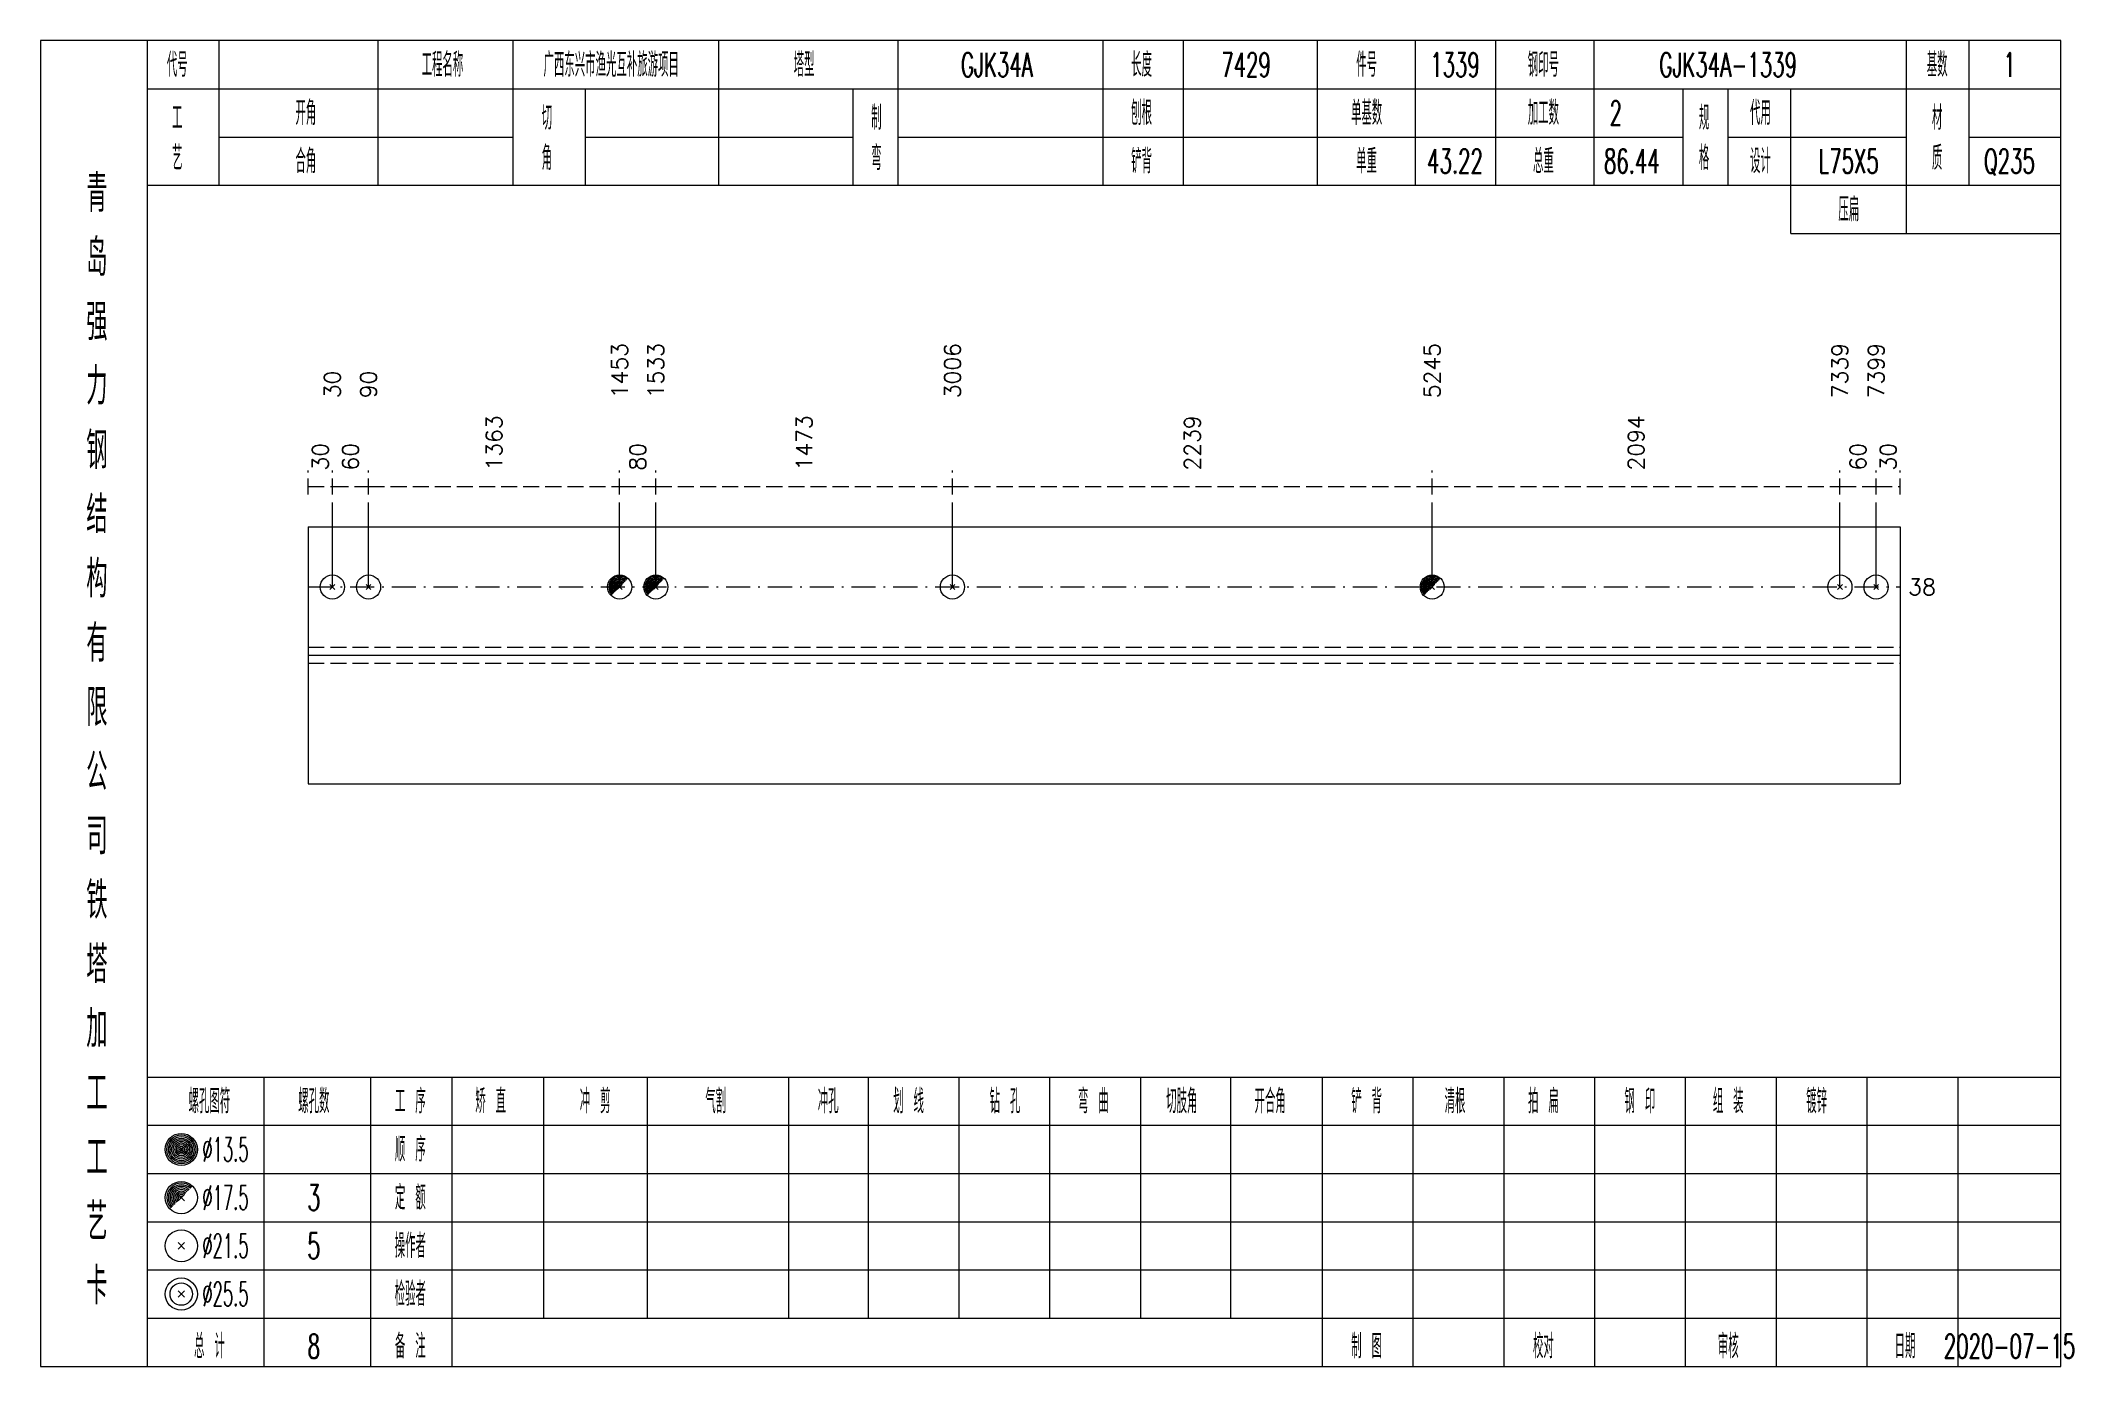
# Model space of a CAD drawing. Extents: x 0 to 2606, y -377 to 6479.
# Drawn here: x 784.2 to 1037.1, y 175 to 340 of the extents above; entities that cross this region are included whole.
import ezdxf
from ezdxf.enums import TextEntityAlignment as Align

# ---------------------------------------------------------------- set-up
doc = ezdxf.new("R2010")
doc.units = 0
doc.header["$MEASUREMENT"] = 0
doc.linetypes.add('一点画线', pattern=[5.2, 3, -1, 0.2, -1])
doc.linetypes.add('虚线', pattern=[2.75, 2, -0.75])
doc.layers.get('0').update_dxf_attribs({"linetype": 'CONTINUOUS', "lineweight": 25})
doc.layers.add('1', color=7, linetype='CONTINUOUS', lineweight=25)
doc.layers.add('4', color=7, linetype='CONTINUOUS', lineweight=25)
doc.styles.get("Standard").update_dxf_attribs({"font": 'simplex.shx', "width": 0.7, "height": 3, "bigfont": 'gbhzfs.shx'})

msp = doc.modelspace()

# ---------------------------------------------------------------- texts
at = {"color": 7, "linetype": 'Continuous', "lineweight": 13}
for s, p in [('1453', (856.25, 295.5)), ('1533', (860.75, 295.5)), ('3006', (897.66, 295.5)), ('5245', (957.36, 295.5)), ('7339', (1008.1, 295.5)), ('7399', (1012.6, 295.5)), ('30', (820.5, 295.5)), ('90', (825, 295.5))]:
    msp.add_text(s, height=2, rotation=90, dxfattribs=at).set_placement(p, align=Align.MIDDLE_LEFT)
at = {"color": 8, "linetype": 'Continuous', "lineweight": 9}
for s, p in [('1363', (840.62, 286.5)), ('1473', (879.2, 286.5)), ('2239', (927.51, 286.5)), ('2094', (982.73, 286.5)), ('30', (819, 286.5)), ('60', (822.75, 286.5)), ('80', (858.5, 286.5)), ('60', (1010.35, 286.5)), ('30', (1014.1, 286.5))]:
    msp.add_text(s, height=2, rotation=90, dxfattribs=at).set_placement(p, align=Align.MIDDLE_LEFT)
at = {"color": 7, "linetype": 'Continuous', "lineweight": 13}
msp.add_text('38', height=2, dxfattribs=at).set_placement((1016.6, 272), align=Align.MIDDLE_LEFT)
at = {"layer": '4', "color": 1, "linetype": 'Continuous', "lineweight": 13}
for s, height, width, p in [('代号', 3, 0.6, (801.2, 337)), ('工程名称', 3, 0.6, (834.2, 337)), ('广西东兴市渔光互补旅游项目', 3, 0.6, (855.2, 337)), ('塔型', 3, 0.6, (879.2, 337)), ('GJK34A', 3, 0.6, (903.2, 337)), ('长度', 3, 0.6, (921.2, 337)), ('7429', 3, 0.6, (934.2, 337)), ('件号', 3, 0.6, (949.2, 337)), ('1339', 3, 0.6, (960.2, 337)), ('钢印号', 3, 0.6, (971.2, 337)), ('GJK34A-1339', 3, 0.6, (994.2, 337)), ('基数', 3, 0.6, (1020.2, 337)), ('1', 3, 0.6, (1029.2, 337)), ('工', 3, 0.6, (801.2, 330.4)), ('开角', 3, 0.6, (817.2, 331)), ('切', 3, 0.6, (847.2, 330.4)), ('制', 3, 0.6, (888.2, 330.4)), ('刨根', 3, 0.6, (921.2, 331)), ('单基数', 3, 0.6, (949.2, 331)), ('加工数', 3, 0.6, (971.2, 331)), ('2', 3, 0.6, (980.2, 331)), ('规', 3, 0.6, (991.2, 330.4)), ('代用', 3, 0.6, (998.2, 331)), ('材', 3, 0.6, (1020.2, 330.4)), ('艺', 3, 0.6, (801.2, 325.4)), ('合角', 3, 0.6, (817.2, 325)), ('角', 3, 0.6, (847.2, 325.4)), ('弯', 3, 0.6, (888.2, 325.4)), ('铲背', 3, 0.6, (921.2, 325)), ('单重', 3, 0.6, (949.2, 325)), ('43.22', 3, 0.6, (960.2, 325)), ('总重', 3, 0.6, (971.2, 325)), ('86.44', 3, 0.6, (982.2, 325)), ('格', 3, 0.6, (991.2, 325.4)), ('设计', 3, 0.6, (998.2, 325)), ('L75X5', 3, 0.6, (1009.2, 325)), ('质', 3, 0.6, (1020.2, 325.4)), ('Q235', 3, 0.6, (1029.2, 325)), ('青', 4.6, 0.8, (791.2, 321)), ('压扁', 3, 0.6, (1009.2, 319)), ('岛', 4.6, 0.8, (791.2, 313)), ('强', 4.6, 0.8, (791.2, 305)), ('力', 4.6, 0.8, (791.2, 297)), ('钢', 4.6, 0.8, (791.2, 289)), ('结', 4.6, 0.8, (791.2, 281)), ('构', 4.6, 0.8, (791.2, 273)), ('有', 4.6, 0.8, (791.2, 265)), ('限', 4.6, 0.8, (791.2, 257)), ('公', 4.6, 0.8, (791.2, 249)), ('司', 4.6, 0.8, (791.2, 241)), ('铁', 4.6, 0.8, (791.2, 233)), ('塔', 4.6, 0.8, (791.2, 225)), ('加', 4.6, 0.8, (791.2, 217)), ('工', 4.6, 0.8, (791.2, 209)), ('螺孔图符', 3, 0.6, (805.2, 208)), ('螺孔数', 3, 0.6, (818.2, 208)), ('工 序', 3, 0.6, (830.2, 208)), ('矫 直', 3, 0.6, (840.2, 208)), ('冲 剪', 3, 0.6, (853.2, 208)), ('气割', 3, 0.6, (868.2, 208)), ('冲孔', 3, 0.6, (882.2, 208)), ('划 线', 3, 0.6, (892.2, 208)), ('钻 孔', 3, 0.6, (904.2, 208)), ('弯 曲', 3, 0.6, (915.2, 208)), ('切肢角', 3, 0.6, (926.2, 208)), ('开合角', 3, 0.6, (937.2, 208)), ('铲 背', 3, 0.6, (949.2, 208)), ('清根', 3, 0.6, (960.2, 208)), ('拍 扁', 3, 0.6, (971.2, 208)), ('钢 印', 3, 0.6, (983.2, 208)), ('组 装', 3, 0.6, (994.2, 208)), ('镀锌', 3, 0.6, (1005.2, 208)), ('工', 4.6, 0.8, (791.2, 201)), ('%%C13.5', 3, 0.5, (807.2, 202)), ('顺 序', 3, 0.6, (830.2, 202)), ('%%C17.5', 3, 0.5, (807.2, 196)), ('3', 3.2, 0.6, (818.2, 196)), ('定 额', 3, 0.6, (830.2, 196)), ('艺', 4.6, 0.8, (791.2, 193)), ('%%C21.5', 3, 0.5, (807.2, 190)), ('5', 3.2, 0.6, (818.2, 190)), ('操作者', 3, 0.6, (830.2, 190)), ('卡', 4.6, 0.8, (791.2, 185)), ('%%C25.5', 3, 0.5, (807.2, 184)), ('检验者', 3, 0.6, (830.2, 184)), ('总 计', 3, 0.6, (805.2, 177.5)), ('8', 3, 0.6, (818.2, 177.5)), ('备 注', 3, 0.6, (830.2, 177.5)), ('制 图', 3, 0.6, (949.2, 177.5)), ('校对', 3, 0.6, (971.2, 177.5)), ('审核', 3, 0.6, (994.2, 177.5)), ('日期', 3, 0.6, (1016.2, 177.5)), ('2020-07-15', 3, 0.6, (1029.2, 177.5))]:
    msp.add_text(s, height=height, dxfattribs=dict(at, width=width)).set_placement(p, align=Align.MIDDLE_CENTER)

# ---------------------------------------------------------------- linework, layer by layer
at = {"color": 8, "linetype": '虚线', "lineweight": 9}
for p, q in [((817.5, 283.5), (817.5, 286.5)), ((820.5, 283.5), (820.5, 286.5)), ((820.5, 283.5), (820.5, 286.5)), ((825, 283.5), (825, 286.5)), ((825, 283.5), (825, 286.5)), ((856.25, 283.5), (856.25, 286.5)), ((856.25, 283.5), (856.25, 286.5)), ((860.75, 283.5), (860.75, 286.5)), ((860.75, 283.5), (860.75, 286.5)), ((897.66, 283.5), (897.66, 286.5)), ((897.66, 283.5), (897.66, 286.5)), ((957.36, 283.5), (957.36, 286.5)), ((957.36, 283.5), (957.36, 286.5)), ((1008.1, 283.5), (1008.1, 286.5)), ((1008.1, 283.5), (1008.1, 286.5)), ((1012.6, 283.5), (1012.6, 286.5)), ((1012.6, 283.5), (1012.6, 286.5)), ((1015.6, 283.5), (1015.6, 286.5)), ((817.5, 284.5), (820.5, 284.5)), ((820.5, 284.5), (825, 284.5)), ((825, 284.5), (856.25, 284.5)), ((856.25, 284.5), (860.75, 284.5)), ((860.75, 284.5), (897.66, 284.5)), ((897.66, 284.5), (957.36, 284.5)), ((957.36, 284.5), (1008.1, 284.5)), ((1008.1, 284.5), (1012.6, 284.5)), ((1012.6, 284.5), (1015.6, 284.5))]:
    msp.add_line(p, q, dxfattribs=at)
at = {"color": 7, "linetype": 'Continuous', "lineweight": 13}
for p, q in [((820.5, 272), (820.5, 282.5)), ((825, 272), (825, 282.5)), ((856.25, 272), (856.25, 282.5)), ((860.75, 272), (860.75, 282.5)), ((897.66, 272), (897.66, 282.5)), ((957.36, 272), (957.36, 282.5)), ((1008.1, 272), (1008.1, 282.5)), ((1012.6, 272), (1012.6, 282.5)), ((820.2, 271.7), (820.8, 272.3)), ((820.8, 271.7), (820.2, 272.3)), ((824.7, 271.7), (825.3, 272.3)), ((825.3, 271.7), (824.7, 272.3)), ((897.36, 271.7), (897.96, 272.3)), ((897.96, 271.7), (897.36, 272.3)), ((1007.8, 271.7), (1008.4, 272.3)), ((1008.4, 271.7), (1007.8, 272.3)), ((1012.3, 271.7), (1012.9, 272.3)), ((1012.9, 271.7), (1012.3, 272.3))]:
    msp.add_line(p, q, dxfattribs=at)
at = {"color": 7, "linetype": 'Continuous', "lineweight": 18}
for p, q in [((817.5, 279.5), (817.5, 247.5)), ((817.5, 279.5), (1015.6, 279.5)), ((1015.6, 279.5), (1015.6, 247.5)), ((817.5, 263.5), (1015.6, 263.5))]:
    msp.add_line(p, q, dxfattribs=at)
at = {"color": 3, "linetype": '一点画线', "lineweight": 13}
msp.add_line((817.5, 272), (1015.6, 272), dxfattribs=at)
at = {"color": 7, "linetype": 'Continuous', "lineweight": 0}
for p, q in [((855.95, 271.7), (856.55, 272.3)), ((855.95, 272.3), (856.55, 271.7)), ((860.45, 271.7), (861.05, 272.3)), ((860.45, 272.3), (861.05, 271.7)), ((957.06, 271.7), (957.66, 272.3)), ((957.06, 272.3), (957.66, 271.7))]:
    msp.add_line(p, q, dxfattribs=at)
at = {"color": 1, "linetype": '虚线', "lineweight": 18}
for p, q in [((817.5, 264.5), (1015.6, 264.5)), ((817.5, 262.5), (1015.6, 262.5))]:
    msp.add_line(p, q, dxfattribs=at)
at = {"color": 7, "linetype": 'Continuous', "lineweight": 13}
for centre in [(820.5, 272), (825, 272), (856.25, 272), (860.75, 272), (897.66, 272), (957.36, 272), (1008.1, 272), (1012.6, 272)]:
    msp.add_circle(centre, 1.5, dxfattribs=at)
for centre, radius in [((856.25, 272), 1.35), ((856.25, 272), 1.2), ((860.75, 272), 1.35), ((860.75, 272), 1.2), ((957.36, 272), 1.35), ((957.36, 272), 1.2), ((856.25, 272), 1.05), ((856.25, 272), 0.9), ((856.25, 272), 0.75), ((856.25, 272), 0.6), ((856.25, 272), 0.45), ((856.25, 272), 0.3), ((856.25, 272), 0.15), ((860.75, 272), 1.05), ((860.75, 272), 0.9), ((860.75, 272), 0.75), ((860.75, 272), 0.6), ((860.75, 272), 0.45), ((860.75, 272), 0.3), ((860.75, 272), 0.15), ((957.36, 272), 1.05), ((957.36, 272), 0.9), ((957.36, 272), 0.75), ((957.36, 272), 0.6), ((957.36, 272), 0.45), ((957.36, 272), 0.3), ((957.36, 272), 0.15)]:
    msp.add_arc(centre, radius, 45, 225, dxfattribs=at)
at = {"layer": '1', "color": 7, "linetype": 'Continuous', "lineweight": 18}
msp.add_line((817.5, 247.5), (1015.6, 247.5), dxfattribs=at)
at = {"layer": '4', "color": 1, "linetype": 'Continuous', "lineweight": 18}
for p, q in [((797.5, 175), (797.5, 340)), ((806.4, 322), (806.4, 340)), ((826.2, 322), (826.2, 340)), ((843, 322), (843, 340)), ((868.6, 322), (868.6, 340)), ((890.9, 322), (890.9, 340)), ((916.4, 322), (916.4, 340)), ((926.4, 322), (926.4, 340)), ((943.1, 322), (943.1, 340)), ((955.3, 322), (955.3, 340)), ((965.3, 322), (965.3, 340)), ((977.5, 322), (977.5, 340)), ((1016.4, 316), (1016.4, 340)), ((1024.2, 322), (1024.2, 340)), ((797.5, 334), (1035.6, 334)), ((852, 322), (852, 334)), ((885.3, 322), (885.3, 334)), ((988.6, 322), (988.6, 334)), ((994.2, 322), (994.2, 334)), ((1002, 316), (1002, 334)), ((806.4, 328), (843, 328)), ((852, 328), (885.3, 328)), ((890.9, 328), (988.6, 328)), ((994.2, 328), (1016.4, 328)), ((1024.2, 328), (1035.6, 328)), ((797.5, 322), (1035.6, 322)), ((1002, 316), (1035.6, 316)), ((797.5, 211), (1035.6, 211)), ((812, 175), (812, 211)), ((825.3, 175), (825.3, 211)), ((835.4, 175), (835.4, 211)), ((846.8, 181), (846.8, 211)), ((859.7, 181), (859.7, 211)), ((877.3, 181), (877.3, 211)), ((887.2, 181), (887.2, 211)), ((898.5, 181), (898.5, 211)), ((909.8, 181), (909.8, 211)), ((921.1, 181), (921.1, 211)), ((932.3, 181), (932.3, 211)), ((943.7, 181), (943.7, 211)), ((955, 181), (955, 211)), ((966.3, 181), (966.3, 211)), ((977.6, 181), (977.6, 211)), ((988.9, 181), (988.9, 211)), ((1000.2, 181), (1000.2, 211)), ((1011.5, 181), (1011.5, 211)), ((1022.8, 181), (1022.8, 211)), ((797.5, 205), (1035.6, 205)), ((797.5, 199), (1035.6, 199)), ((797.5, 193), (1035.6, 193)), ((797.5, 187), (1035.6, 187)), ((797.5, 181), (1035.6, 181)), ((943.7, 175), (943.7, 181)), ((955, 175), (955, 181)), ((966.3, 175), (966.3, 181)), ((977.6, 175), (977.6, 181)), ((988.9, 175), (988.9, 181)), ((1000.2, 175), (1000.2, 181)), ((1011.5, 175), (1011.5, 181)), ((1022.8, 175), (1022.8, 181))]:
    msp.add_line(p, q, dxfattribs=at)
at = {"layer": '4', "color": 7, "linetype": 'Continuous', "lineweight": 13}
for p, q in [((801.5, 201.8), (801.9, 202.2)), ((801.9, 201.8), (801.5, 202.2)), ((801.3, 189.6), (802.1, 190.4)), ((802.1, 189.6), (801.3, 190.4)), ((801.3, 183.6), (802.1, 184.4)), ((802.1, 183.6), (801.3, 184.4))]:
    msp.add_line(p, q, dxfattribs=at)
at = {"layer": '4', "color": 7, "linetype": 'Continuous', "lineweight": 0}
for p, q in [((801.3, 195.6), (802.1, 196.4)), ((801.3, 196.4), (802.1, 195.6))]:
    msp.add_line(p, q, dxfattribs=at)
at = {"layer": '4', "color": 1, "linetype": 'Continuous', "lineweight": 18}
msp.add_lwpolyline([(784.2, 340), (784.2, 175), (1035.6, 175), (1035.6, 340)], close=True, dxfattribs=at)
at = {"layer": '4', "color": 7, "linetype": 'Continuous', "lineweight": 13}
for centre, radius in [((801.7, 202), 2), ((801.7, 202), 1.8), ((801.7, 202), 1.6), ((801.7, 202), 1.4), ((801.7, 202), 1.2), ((801.7, 202), 1), ((801.7, 202), 0.8), ((801.7, 202), 0.6), ((801.7, 202), 0.4), ((801.7, 202), 0.2), ((801.7, 196), 2), ((801.7, 190), 2), ((801.7, 184), 2), ((801.7, 184), 1.4)]:
    msp.add_circle(centre, radius, dxfattribs=at)
for radius in [1.8, 1.6, 1.4, 1.2, 1, 0.8, 0.6, 0.4, 0.2]:
    msp.add_arc((801.7, 196), radius, 45, 225, dxfattribs=at)

msp.set_redraw_order([(e.dxf.handle, doc.entitydb.next_handle()) for e in msp.query("TEXT MTEXT ATTDEF DIMENSION ARC_DIMENSION")])  # texts and dimensions are drawn at this point

doc.saveas('drawing.dxf')
